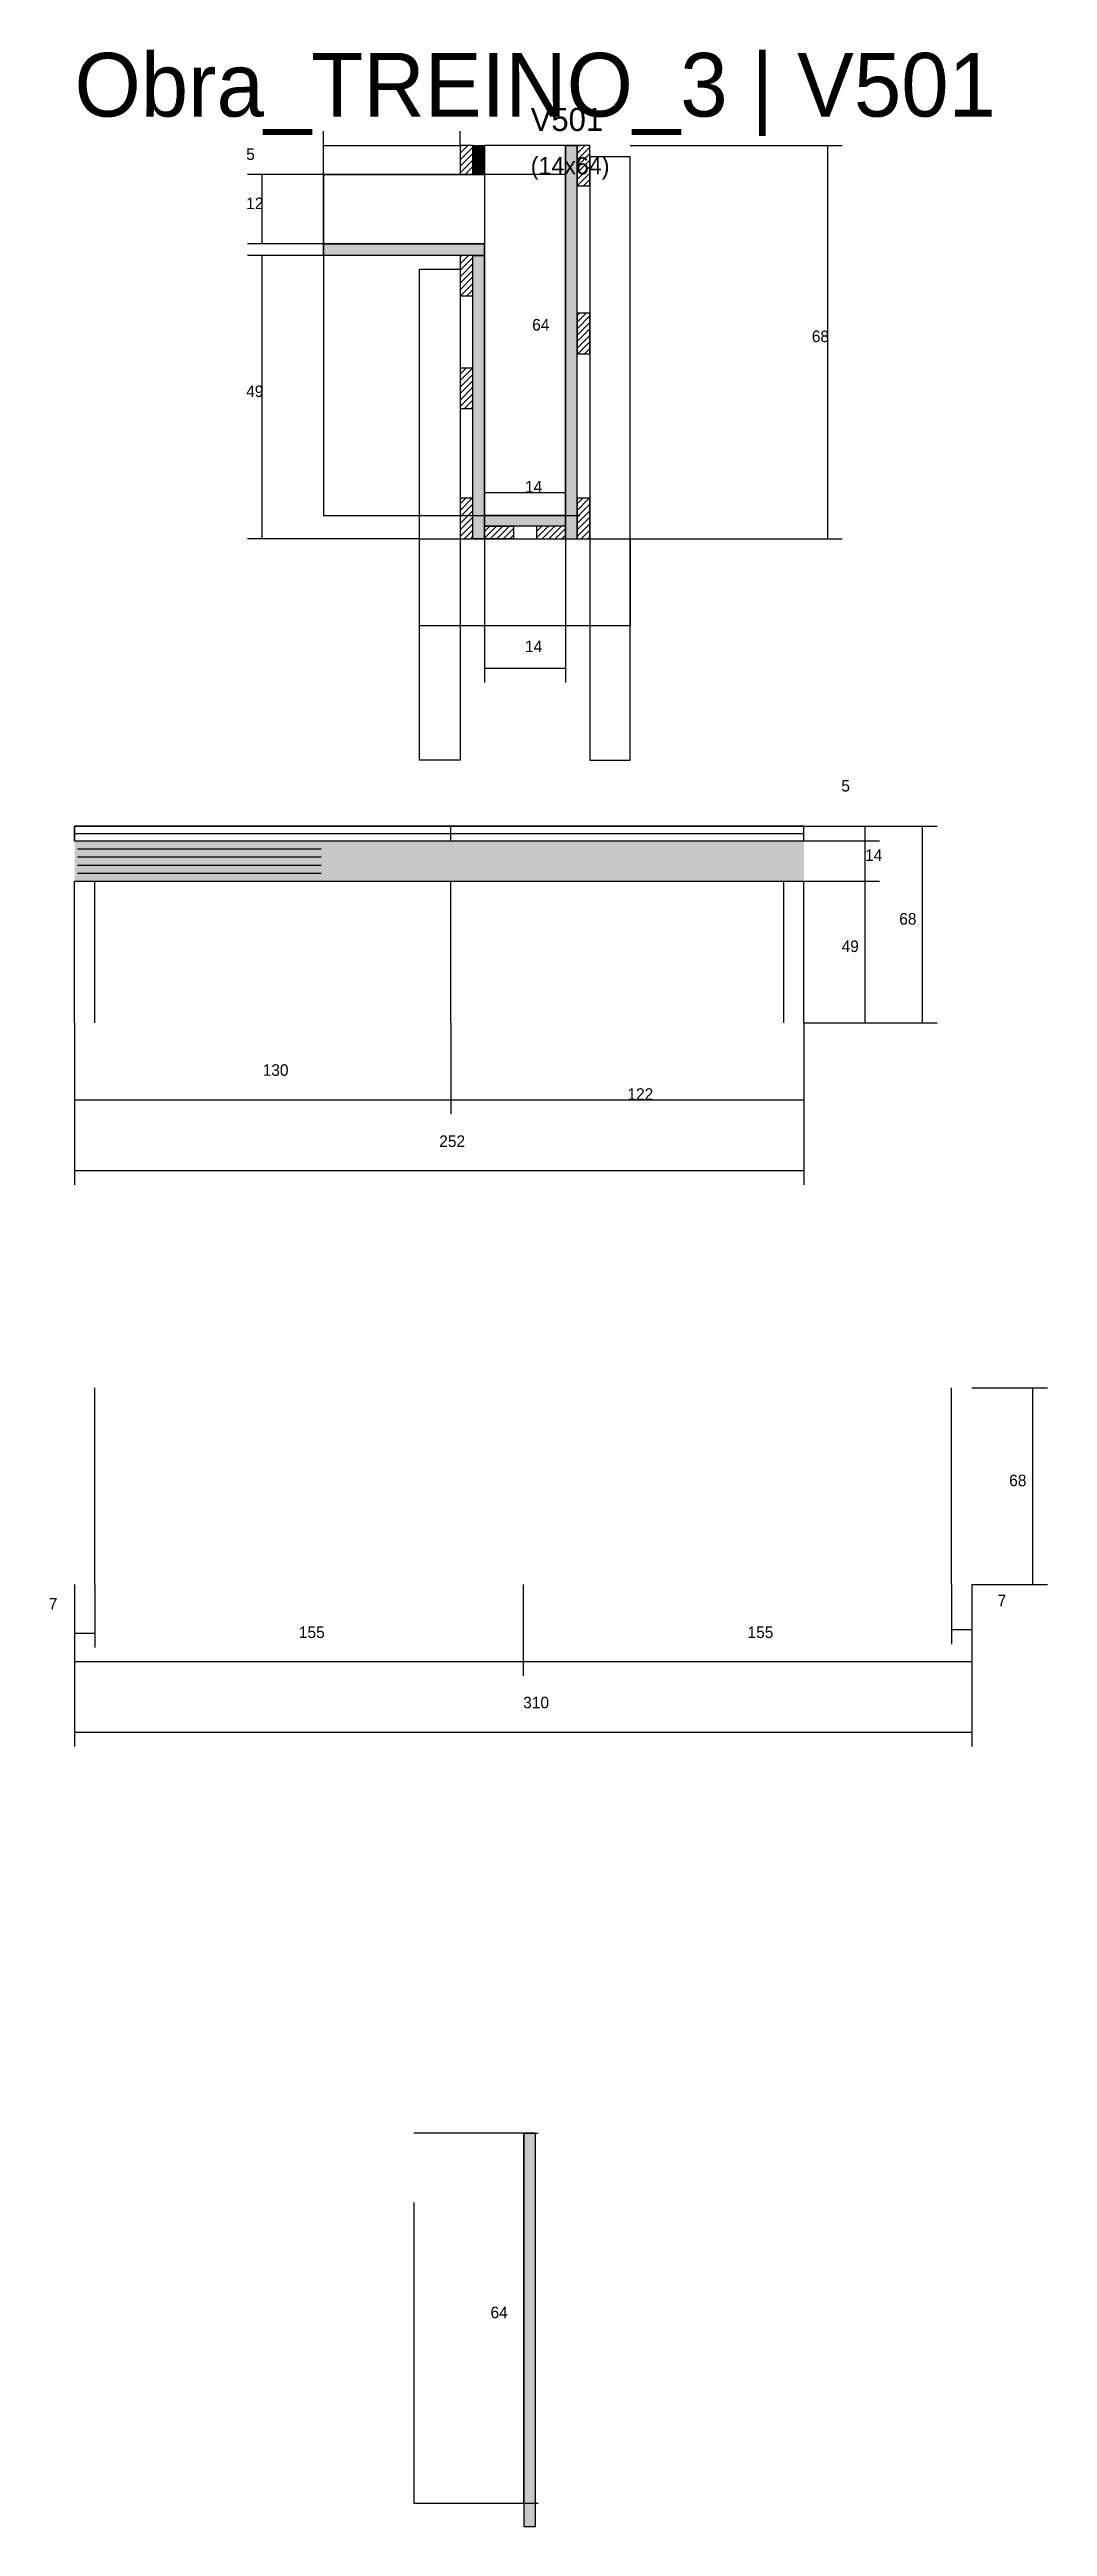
# Model space of a CAD drawing. Header units: metres. Extents: x -41 to 34800, y -36000 to 1848.
# Drawn here: x 26171 to 26516, y -29693 to -28837 of the extents above; entities that cross this region are included whole.
import ezdxf

# ---------------------------------------------------------------- set-up
doc = ezdxf.new("R2010")
doc.units = ezdxf.units.M
for name, color, linetype in [('CONCRETO', 251, 'Continuous'), ('COTA', 4, 'Continuous'), ('Cota Seção (2x)', 4, 'Continuous'), ('Hachura', 253, 'Continuous'), ('LABEL_ID', 3, 'Continuous'), ('Madeira', 126, 'Continuous'), ('Painéis', 200, 'Continuous'), ('SARR_2.2x7', 40, 'Continuous'), ('SARR_3.5x7', 81, 'Continuous'), ('SARR_EDITAR', 141, 'Continuous'), ('Texto Seção', 7, 'Continuous')]:
    doc.layers.add(name, color=color, linetype=linetype)

msp = doc.modelspace()

# ---------------------------------------------------------------- texts
at = {"layer": 'COTA'}
for s, p in [('5', (26239.3, -28875)), ('12', (26239.3, -28892)), ('68', (26434.7, -28938)), ('49', (26239.3, -28957)), ('14', (26335.6, -29045.2)), ('5', (26444.9, -29093.4)), ('14', (26453.1, -29117.4)), ('68', (26464.9, -29139.4)), ('49', (26445, -29148.9)), ('130', (26245, -29191.7)), ('122', (26371, -29200)), ('252', (26306, -29216.3)), ('68', (26502.9, -29333.6)), ('7', (26171.1, -29376.3)), ('7', (26498.9, -29375.1)), ('155', (26412.5, -29386.1)), ('310', (26335, -29410.4))]:
    msp.add_text(s, height=4, dxfattribs=at).set_placement(p)
at = {"layer": 'Cota Seção (2x)'}
for s, p in [('64', (26338.1, -28934)), ('14', (26335.6, -28990)), ('155', (26257.5, -29386.1)), ('64', (26323.7, -29621.3))]:
    msp.add_text(s, height=4, dxfattribs=at).set_placement(p)
at = {"layer": 'LABEL_ID'}
msp.add_text('Obra_TREINO_3 | V501', height=22, dxfattribs=at).set_placement((26180, -28860))
at = {"layer": 'Texto Seção'}
for s, height, p in [('V501', 8, (26337.6, -28865)), ('(14x64)', 6, (26337.6, -28880))]:
    msp.add_text(s, height=height, dxfattribs=at).set_placement(p)

# ---------------------------------------------------------------- hatches: boundary and pattern name
at = {"layer": 'COTA'}
h = msp.add_hatch(dxfattribs=at)
h.set_pattern_fill('AR-CONC', scale=0.03)
h.paths.add_polyline_path([(26180, -29110.4), (26180, -29124.4), (26180, -29124.4), (26432, -29124.4), (26432, -29124.4), (26432, -29110.4), (26432, -29110.4), (26180, -29110.4)])
at = {"layer": 'Hachura'}
h = msp.add_hatch(dxfattribs=at)
h.set_pattern_fill('ANSI31', scale=0.5)
h.paths.add_polyline_path([(26317.6, -28870), (26313.2, -28870), (26313.2, -28870), (26313.2, -28880), (26313.2, -28880), (26317.6, -28880), (26317.6, -28880), (26317.6, -28870)])
h = msp.add_hatch(color=8, dxfattribs=at)
h.dxf.hatch_style = 1
h.paths.add_polyline_path([(26317.6, -28880), (26321.6, -28880), (26321.6, -28880), (26321.6, -28870), (26321.6, -28870), (26317.6, -28870), (26317.6, -28870), (26317.6, -28880)])
h = msp.add_hatch(color=8, dxfattribs=at)
h.dxf.hatch_style = 1
h.paths.add_polyline_path([(26353.6, -28870), (26349.6, -28870), (26349.6, -28870), (26349.6, -29006), (26349.6, -29006), (26353.6, -29006), (26353.6, -29006), (26353.6, -28870)])
h = msp.add_hatch(dxfattribs=at)
h.set_pattern_fill('ANSI31', scale=0.5)
h.paths.add_polyline_path([(26358, -28870), (26353.6, -28870), (26353.6, -28870), (26353.6, -28884), (26353.6, -28884), (26358, -28884), (26358, -28884), (26358, -28870)])
h = msp.add_hatch(color=8, dxfattribs=at)
h.dxf.hatch_style = 1
h.paths.add_polyline_path([(26266, -28908), (26266, -28904), (26266, -28904), (26321.6, -28904), (26321.6, -28904), (26321.6, -28908), (26321.6, -28908), (26266, -28908)])
h = msp.add_hatch(dxfattribs=at)
h.set_pattern_fill('ANSI31', scale=0.5)
h.paths.add_polyline_path([(26317.6, -28908), (26313.2, -28908), (26313.2, -28908), (26313.2, -28922), (26313.2, -28922), (26317.6, -28922), (26317.6, -28922), (26317.6, -28908)])
h = msp.add_hatch(color=8, dxfattribs=at)
h.dxf.hatch_style = 1
h.paths.add_polyline_path([(26317.6, -28908), (26321.6, -28908), (26321.6, -28908), (26321.6, -29006), (26321.6, -29006), (26317.6, -29006), (26317.6, -29006), (26317.6, -28908)])
h = msp.add_hatch(dxfattribs=at)
h.set_pattern_fill('ANSI31', scale=0.5)
h.paths.add_polyline_path([(26358, -28928), (26353.6, -28928), (26353.6, -28928), (26353.6, -28942), (26353.6, -28942), (26358, -28942), (26358, -28942), (26358, -28928)])
h = msp.add_hatch(dxfattribs=at)
h.set_pattern_fill('ANSI31', scale=0.5)
h.paths.add_polyline_path([(26317.6, -28947), (26313.2, -28947), (26313.2, -28947), (26313.2, -28961), (26313.2, -28961), (26317.6, -28961), (26317.6, -28961), (26317.6, -28947)])
h = msp.add_hatch(dxfattribs=at)
h.set_pattern_fill('ANSI31', scale=0.5)
h.paths.add_polyline_path([(26317.6, -28992), (26313.2, -28992), (26313.2, -28992), (26313.2, -29006), (26313.2, -29006), (26317.6, -29006), (26317.6, -29006), (26317.6, -28992)])
h = msp.add_hatch(color=8, dxfattribs=at)
h.dxf.hatch_style = 1
h.paths.add_polyline_path([(26321.6, -29001.6), (26321.6, -28998), (26321.6, -28998), (26349.6, -28998), (26349.6, -28998), (26349.6, -29001.6), (26349.6, -29001.6), (26321.6, -29001.6)])
h = msp.add_hatch(dxfattribs=at)
h.set_pattern_fill('ANSI31', scale=0.5)
h.paths.add_polyline_path([(26358, -28992), (26353.6, -28992), (26353.6, -28992), (26353.6, -29006), (26353.6, -29006), (26358, -29006), (26358, -29006), (26358, -28992)])
h = msp.add_hatch(dxfattribs=at)
h.set_pattern_fill('ANSI31', scale=0.5)
h.paths.add_polyline_path([(26321.6, -29006), (26321.6, -29001.6), (26321.6, -29001.6), (26331.6, -29001.6), (26331.6, -29001.6), (26331.6, -29006), (26331.6, -29006), (26321.6, -29006)])
h = msp.add_hatch(dxfattribs=at)
h.set_pattern_fill('ANSI31', scale=0.5)
h.paths.add_polyline_path([(26349.6, -29006), (26349.6, -29001.6), (26349.6, -29001.6), (26339.6, -29001.6), (26339.6, -29001.6), (26339.6, -29006), (26339.6, -29006), (26349.6, -29006)])
h = msp.add_hatch(color=8, dxfattribs=at)
h.dxf.hatch_style = 1
h.paths.add_polyline_path([(26339.2, -29557.3), (26335.2, -29557.3), (26335.2, -29557.3), (26335.2, -29693.3), (26335.2, -29693.3), (26339.2, -29693.3), (26339.2, -29693.3), (26339.2, -29557.3)])

# ---------------------------------------------------------------- linework, layer by layer
at = {"layer": 'CONCRETO'}
for points in [[(26321.6, -28904), (26321.6, -28906), (26321.6, -28906), (26321.6, -28998), (26349.6, -28998), (26349.6, -28870), (26353.6, -28870), (26353.6, -28870), (26321.6, -28870), (26321.6, -28880)], [(26349.6, -28894), (26349.6, -28894), (26349.6, -28926), (26349.6, -28926), (26349.6, -28998), (26321.6, -28998), (26321.6, -28904), (26266, -28904), (26266, -28880), (26321.6, -28880)], [(26297.2, -29581.3), (26297.2, -29583.3), (26297.2, -29583.3), (26297.2, -29685.3), (26335.2, -29685.3), (26335.2, -29557.3), (26339.2, -29557.3), (26339.2, -29557.3), (26297.2, -29557.3), (26297.2, -29557.3)]]:
    msp.add_lwpolyline(points, dxfattribs=at)
for points in [[(26321.6, -28998), (26353.6, -28998), (26353.6, -28870), (26321.6, -28870)], [(26266, -28998), (26349.6, -28998), (26349.6, -28880), (26266, -28880)]]:
    msp.add_lwpolyline(points, close=True, dxfattribs=at)
at = {"layer": 'COTA'}
for p, q in [((26266, -28880), (26266, -28865)), ((26266, -28870), (26313.2, -28870)), ((26313.2, -28870), (26313.2, -28865)), ((26372, -28870), (26445.2, -28870)), ((26440.2, -29006), (26440.2, -28870)), ((26266, -28880), (26239.8, -28880)), ((26244.8, -28904), (26244.8, -28880)), ((26266, -28904), (26239.8, -28904)), ((26303.6, -28908), (26239.8, -28908)), ((26244.8, -29006), (26244.8, -28908)), ((26299.2, -29006), (26239.8, -29006)), ((26321.6, -29006), (26321.6, -29055.7)), ((26349.6, -29006), (26349.6, -29055.7)), ((26372, -29006), (26445.2, -29006)), ((26321.6, -29050.7), (26349.6, -29050.7)), ((26432, -29105.4), (26478, -29105.4)), ((26432, -29105.4), (26458.1, -29105.4)), ((26432, -29110.4), (26458.1, -29110.4)), ((26432, -29110.4), (26458.1, -29110.4)), ((26453.1, -29110.4), (26453.1, -29105.4)), ((26453.1, -29124.4), (26453.1, -29110.4)), ((26473, -29173.4), (26473, -29105.4)), ((26432, -29124.4), (26458.1, -29124.4)), ((26432, -29124.4), (26458.1, -29124.4)), ((26453.1, -29173.4), (26453.1, -29124.4)), ((26180, -29173.4), (26180, -29205)), ((26180, -29173.4), (26180, -29229.4)), ((26310, -29173.4), (26310, -29205)), ((26310, -29173.4), (26310, -29205)), ((26432, -29173.4), (26432, -29205)), ((26432, -29173.4), (26432, -29229.4)), ((26432, -29173.4), (26458.1, -29173.4)), ((26432, -29173.4), (26478, -29173.4)), ((26180, -29200), (26310, -29200)), ((26310, -29200), (26432, -29200)), ((26180, -29224.4), (26432, -29224.4)), ((26490, -29299.6), (26516.1, -29299.6)), ((26511.1, -29367.6), (26511.1, -29299.6)), ((26180, -29367.6), (26180, -29423.6)), ((26180, -29367.6), (26180, -29389.4)), ((26187, -29367.6), (26187, -29389.4)), ((26335, -29367.6), (26335, -29399.2)), ((26483, -29367.6), (26483, -29388.2)), ((26490, -29367.6), (26490, -29399.2)), ((26490, -29367.6), (26490, -29423.6)), ((26490, -29367.6), (26516.1, -29367.6)), ((26490, -29367.6), (26490, -29388.2)), ((26180, -29384.4), (26187, -29384.4)), ((26483, -29383.2), (26490, -29383.2)), ((26335, -29394.2), (26490, -29394.2)), ((26180, -29418.6), (26490, -29418.6))]:
    msp.add_line(p, q, dxfattribs=at)
at = {"layer": 'Cota Seção (2x)'}
for p, q in [((26349.6, -28998), (26349.6, -28870)), ((26349.6, -28870), (26354.6, -28870)), ((26321.6, -29006), (26321.6, -28985)), ((26321.6, -28990), (26349.6, -28990)), ((26349.6, -29006), (26349.6, -28985)), ((26349.6, -28998), (26354.6, -28998)), ((26180, -29367.6), (26180, -29399.2)), ((26335, -29367.6), (26335, -29399.2)), ((26180, -29394.2), (26335, -29394.2)), ((26335.2, -29685.3), (26335.2, -29557.3)), ((26335.2, -29557.3), (26340.2, -29557.3)), ((26335.2, -29685.3), (26340.2, -29685.3))]:
    msp.add_line(p, q, dxfattribs=at)
at = {"layer": 'Madeira'}
for points in [[(26317.6, -28870), (26313.2, -28870), (26313.2, -28880), (26317.6, -28880)], [(26358, -28870), (26353.6, -28870), (26353.6, -28884), (26358, -28884)], [(26317.6, -28908), (26313.2, -28908), (26313.2, -28922), (26317.6, -28922)], [(26358, -28928), (26353.6, -28928), (26353.6, -28942), (26358, -28942)], [(26317.6, -28947), (26313.2, -28947), (26313.2, -28961), (26317.6, -28961)], [(26317.6, -28992), (26313.2, -28992), (26313.2, -29006), (26317.6, -29006)], [(26358, -28992), (26353.6, -28992), (26353.6, -29006), (26358, -29006)], [(26321.6, -29006), (26321.6, -29001.6), (26331.6, -29001.6), (26331.6, -29006)], [(26349.6, -29006), (26349.6, -29001.6), (26339.6, -29001.6), (26339.6, -29006)]]:
    msp.add_lwpolyline(points, close=True, dxfattribs=at)
at = {"layer": 'Painéis'}
for p, q in [((26349.6, -29006), (26349.6, -28870)), ((26266, -28904), (26321.6, -28904)), ((26266, -28908), (26266, -28904)), ((26321.6, -28908), (26321.6, -28904)), ((26321.6, -29006), (26321.6, -28908)), ((26321.6, -28998), (26349.6, -28998)), ((26321.6, -29001.6), (26321.6, -28998)), ((26349.6, -29001.6), (26349.6, -28998)), ((26180, -29105.4), (26432, -29105.4)), ((26180, -29110.4), (26180, -29105.4)), ((26180, -29110.4), (26432, -29110.4)), ((26310, -29110.4), (26310, -29105.4)), ((26180, -29124.4), (26432, -29124.4)), ((26180, -29173.4), (26180, -29124.4)), ((26310, -29173.4), (26310, -29124.4)), ((26432, -29173.4), (26432, -29124.4))]:
    msp.add_line(p, q, dxfattribs=at)
for points in [[(26317.6, -28870), (26321.6, -28870), (26321.6, -28880), (26317.6, -28880)], [(26353.6, -28870), (26349.6, -28870), (26349.6, -29006), (26353.6, -29006)], [(26266, -28908), (26266, -28904), (26321.6, -28904), (26321.6, -28908)], [(26317.6, -28908), (26321.6, -28908), (26321.6, -29006), (26317.6, -29006)], [(26321.6, -29001.6), (26321.6, -28998), (26349.6, -28998), (26349.6, -29001.6)], [(26432, -29105.4), (26180, -29105.4), (26180, -29110.4), (26432, -29110.4)], [(26339.2, -29557.3), (26335.2, -29557.3), (26335.2, -29693.3), (26339.2, -29693.3)]]:
    msp.add_lwpolyline(points, close=True, dxfattribs=at)
at = {"layer": 'SARR_2.2x7'}
for p, q in [((26181, -29113.2), (26265.2, -29113.2)), ((26181, -29116), (26265.2, -29116)), ((26181, -29118.8), (26265.2, -29118.8)), ((26181, -29121.6), (26265.2, -29121.6)), ((26187, -29173.4), (26187, -29124.4)), ((26425, -29173.4), (26425, -29124.4)), ((26187, -29367.6), (26187, -29299.6)), ((26483, -29367.6), (26483, -29299.6))]:
    msp.add_line(p, q, dxfattribs=at)
at = {"layer": 'SARR_3.5x7'}
for points in [[(26372, -28873.9), (26358, -28873.9), (26358, -29082.5), (26372, -29082.5)], [(26299.2, -28912.8), (26313.2, -28912.8), (26313.2, -29082.5), (26299.2, -29082.5)], [(26299.2, -29006), (26372, -29006), (26372, -29036.1), (26299.2, -29036.1)]]:
    msp.add_lwpolyline(points, close=True, dxfattribs=at)
at = {"layer": 'SARR_EDITAR'}
for p, q in [((26180, -29107.9), (26310, -29107.9)), ((26310, -29107.9), (26432, -29107.9))]:
    msp.add_line(p, q, dxfattribs=at)

msp.set_redraw_order([(e.dxf.handle, doc.entitydb.next_handle()) for e in msp.query("TEXT MTEXT ATTDEF DIMENSION ARC_DIMENSION")])  # texts and dimensions are drawn at this point

doc.saveas('drawing.dxf')
